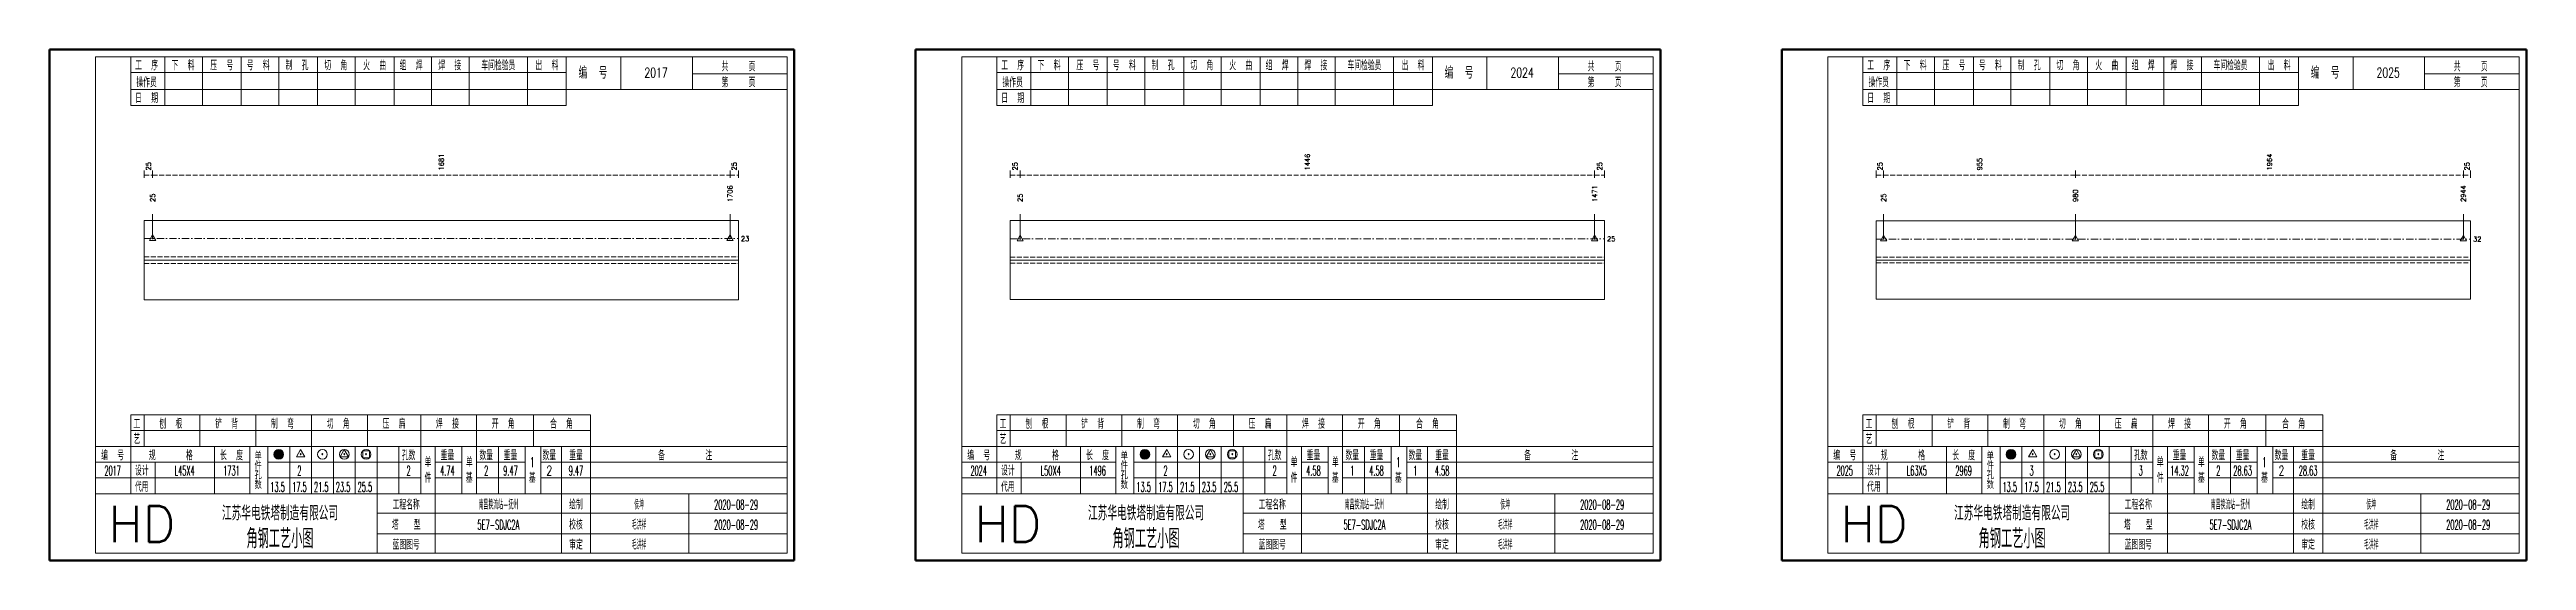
# Model space of a CAD drawing. Extents: x 0 to 5305, y 0 to 1513.
# Drawn here: x 4284 to 5305, y 1302 to 1513 of the extents above; entities that cross this region are included whole.
import ezdxf
from ezdxf.enums import TextEntityAlignment as Align

# ---------------------------------------------------------------- set-up
doc = ezdxf.new("R2010")
doc.units = 0
doc.header["$MEASUREMENT"] = 0
doc.linetypes.add('一点画线', pattern=[5.2, 3, -1, 0.2, -1])
doc.linetypes.add('虚线', pattern=[2.75, 2, -0.75])
doc.layers.get('0').update_dxf_attribs({"linetype": 'CONTINUOUS', "lineweight": 25})
doc.layers.add('1', color=7, linetype='CONTINUOUS', lineweight=25)
doc.layers.add('4', color=7, linetype='CONTINUOUS', lineweight=25)
doc.styles.get("Standard").update_dxf_attribs({"font": 'simplex.shx', "width": 0.7, "height": 3, "bigfont": 'gbhzfs.shx'})

msp = doc.modelspace()

# ---------------------------------------------------------------- texts
at = {"color": 8, "linetype": 'Continuous', "lineweight": 9}
for s, p in [('25', (4324.8, 1463.2)), ('1681', (4445.5, 1463.2)), ('25', (4566.2, 1463.2)), ('25', (4682, 1463.2)), ('1446', (4802.5, 1463.2)), ('25', (4923, 1463.2)), ('25', (5038.5, 1463.2)), ('955', (5079.6, 1463.2)), ('1964', (5199.1, 1463.2)), ('25', (5280.5, 1463.2))]:
    msp.add_text(s, height=2, rotation=90, dxfattribs=at).set_placement(p, align=Align.MIDDLE_LEFT)
at = {"color": 7, "linetype": 'Continuous', "lineweight": 13}
for s, p in [('25', (4326.5, 1450.2)), ('1706', (4564.5, 1450.2)), ('25', (4684.1, 1450.2)), ('1471', (4920.9, 1450.2)), ('25', (5040, 1450.2)), ('980', (5119.1, 1450.2)), ('2944', (5279, 1450.2))]:
    msp.add_text(s, height=2, rotation=90, dxfattribs=at).set_placement(p, align=Align.MIDDLE_LEFT)
for s, p in [('23', (4569, 1435.1)), ('25', (4926, 1435)), ('32', (5283, 1434.9))]:
    msp.add_text(s, height=2, dxfattribs=at).set_placement(p, align=Align.MIDDLE_LEFT)
at = {"layer": '4', "color": 1, "linetype": 'Continuous', "lineweight": 13}
for s, height, width, p in [('工  序', 4, 0.7, (4324, 1506.5)), ('操作员', 4, 0.7, (4324, 1499.5)), ('下  料', 4, 0.7, (4339, 1506.5)), ('压  号', 4, 0.7, (4355, 1506.5)), ('号  料', 4, 0.7, (4370, 1506.5)), ('制  孔', 4, 0.7, (4386, 1506.5)), ('切  角', 4, 0.7, (4402, 1506.5)), ('火  曲', 4, 0.7, (4418, 1506.5)), ('组  焊', 4, 0.7, (4433, 1506.5)), ('焊  接', 4, 0.7, (4449, 1506.5)), ('车间检验员', 4, 0.7, (4469, 1506.5)), ('出  料', 4, 0.7, (4489, 1506.5)), ('编  号', 5, 0.7, (4508, 1503.5)), ('2017', 4, 0.7, (4534, 1503.5)), ('共    页', 4, 0.7, (4568, 1506)), ('第    页', 4, 0.7, (4568, 1499.5)), ('工  序', 4, 0.7, (4681, 1506.5)), ('操作员', 4, 0.7, (4681, 1499.5)), ('下  料', 4, 0.7, (4696, 1506.5)), ('压  号', 4, 0.7, (4712, 1506.5)), ('号  料', 4, 0.7, (4727, 1506.5)), ('制  孔', 4, 0.7, (4743, 1506.5)), ('切  角', 4, 0.7, (4759, 1506.5)), ('火  曲', 4, 0.7, (4775, 1506.5)), ('组  焊', 4, 0.7, (4790, 1506.5)), ('焊  接', 4, 0.7, (4806, 1506.5)), ('车间检验员', 4, 0.7, (4826, 1506.5)), ('出  料', 4, 0.7, (4846, 1506.5)), ('编  号', 5, 0.7, (4865, 1503.5)), ('2024', 4, 0.7, (4891, 1503.5)), ('共    页', 4, 0.7, (4925, 1506)), ('第    页', 4, 0.7, (4925, 1499.5)), ('工  序', 4, 0.7, (5038, 1506.5)), ('操作员', 4, 0.7, (5038, 1499.5)), ('下  料', 4, 0.7, (5053, 1506.5)), ('压  号', 4, 0.7, (5069, 1506.5)), ('号  料', 4, 0.7, (5084, 1506.5)), ('制  孔', 4, 0.7, (5100, 1506.5)), ('切  角', 4, 0.7, (5116, 1506.5)), ('火  曲', 4, 0.7, (5132, 1506.5)), ('组  焊', 4, 0.7, (5147, 1506.5)), ('焊  接', 4, 0.7, (5163, 1506.5)), ('车间检验员', 4, 0.7, (5183, 1506.5)), ('出  料', 4, 0.7, (5203, 1506.5)), ('编  号', 5, 0.7, (5222, 1503.5)), ('2025', 4, 0.7, (5248, 1503.5)), ('共    页', 4, 0.7, (5282, 1506)), ('第    页', 4, 0.7, (5282, 1499.5)), ('日  期', 4, 0.7, (4324, 1493)), ('日  期', 4, 0.7, (4681, 1493)), ('日  期', 4, 0.7, (5038, 1493)), ('工', 4, 0.7, (4320, 1358.8)), ('刨  根', 4, 0.7, (4334, 1358.8)), ('铲  背', 4, 0.7, (4357, 1358.8)), ('制  弯', 4, 0.7, (4380, 1358.8)), ('切  角', 4, 0.7, (4403, 1358.8)), ('压  扁', 4, 0.7, (4426, 1358.8)), ('焊  接', 4, 0.7, (4448, 1358.8)), ('开  角', 4, 0.7, (4471, 1358.8)), ('合  角', 4, 0.7, (4495, 1358.8)), ('工', 4, 0.7, (4677, 1358.8)), ('刨  根', 4, 0.7, (4691, 1358.8)), ('铲  背', 4, 0.7, (4714, 1358.8)), ('制  弯', 4, 0.7, (4737, 1358.8)), ('切  角', 4, 0.7, (4760, 1358.8)), ('压  扁', 4, 0.7, (4783, 1358.8)), ('焊  接', 4, 0.7, (4805, 1358.8)), ('开  角', 4, 0.7, (4828, 1358.8)), ('合  角', 4, 0.7, (4852, 1358.8)), ('工', 4, 0.7, (5034, 1358.8)), ('刨  根', 4, 0.7, (5048, 1358.8)), ('铲  背', 4, 0.7, (5071, 1358.8)), ('制  弯', 4, 0.7, (5094, 1358.8)), ('切  角', 4, 0.7, (5117, 1358.8)), ('压  扁', 4, 0.7, (5140, 1358.8)), ('焊  接', 4, 0.7, (5162, 1358.8)), ('开  角', 4, 0.7, (5185, 1358.8)), ('合  角', 4, 0.7, (5209, 1358.8)), ('编  号', 4, 0.7, (4310, 1345.8)), ('艺', 4, 0.7, (4320, 1352.5)), ('规      格', 4, 0.7, (4334, 1345.8)), ('长  度', 4, 0.7, (4359, 1345.8)), ('孔数', 4, 0.7, (4432, 1345.8)), ('重量', 4, 0.7, (4448, 1345.8)), ('数量', 4, 0.7, (4464, 1345.8)), ('重量', 4, 0.7, (4474, 1345.8)), ('数量', 4, 0.7, (4490, 1345.8)), ('重量', 4, 0.7, (4501, 1345.8)), ('备        注', 4, 0.7, (4546, 1345.8)), ('编  号', 4, 0.7, (4667, 1345.8)), ('艺', 4, 0.7, (4677, 1352.5)), ('规      格', 4, 0.7, (4691, 1345.8)), ('长  度', 4, 0.7, (4716, 1345.8)), ('孔数', 4, 0.7, (4789, 1345.8)), ('重量', 4, 0.7, (4805, 1345.8)), ('数量', 4, 0.7, (4821, 1345.8)), ('重量', 4, 0.7, (4831, 1345.8)), ('数量', 4, 0.7, (4847, 1345.8)), ('重量', 4, 0.7, (4858, 1345.8)), ('备        注', 4, 0.7, (4903, 1345.8)), ('编  号', 4, 0.7, (5024, 1345.8)), ('艺', 4, 0.7, (5034, 1352.5)), ('规      格', 4, 0.7, (5048, 1345.8)), ('长  度', 4, 0.7, (5073, 1345.8)), ('孔数', 4, 0.7, (5146, 1345.8)), ('重量', 4, 0.7, (5162, 1345.8)), ('数量', 4, 0.7, (5178, 1345.8)), ('重量', 4, 0.7, (5188, 1345.8)), ('数量', 4, 0.7, (5204, 1345.8)), ('重量', 4, 0.7, (5215, 1345.8)), ('备        注', 4, 0.7, (5260, 1345.8)), ('2017', 4, 0.4, (4310, 1339.5)), ('设计', 4, 0.7, (4322, 1339.5)), (' L45X4', 4, 0.5, (4339, 1339.5)), ('1731', 4, 0.5, (4359, 1339.5)), ('2', 4, 0.5, (4387, 1339.5)), ('2', 4, 0.5, (4432, 1339.5)), ('单', 4, 0.7, (4440, 1343)), ('件', 4, 0.7, (4440, 1336.5)), ('4.74', 4, 0.5, (4448, 1339.5)), ('单', 4, 0.7, (4457, 1343)), ('基', 4, 0.7, (4457, 1336.5)), ('2', 4, 0.5, (4464, 1339.5)), ('9.47', 4, 0.5, (4474, 1339.5)), ('基', 4, 0.7, (4483, 1336.5)), ('1', 4, 0.5, (4483, 1343)), ('2', 4, 0.7, (4490, 1339.5)), ('9.47', 4, 0.5, (4501, 1339.5)), ('2024', 4, 0.4, (4667, 1339.5)), ('设计', 4, 0.7, (4679, 1339.5)), (' L50X4', 4, 0.5, (4696, 1339.5)), ('1496', 4, 0.5, (4716, 1339.5)), ('2', 4, 0.5, (4744, 1339.5)), ('2', 4, 0.5, (4789, 1339.5)), ('单', 4, 0.7, (4797, 1343)), ('件', 4, 0.7, (4797, 1336.5)), ('4.58', 4, 0.5, (4805, 1339.5)), ('单', 4, 0.7, (4814, 1343)), ('基', 4, 0.7, (4814, 1336.5)), ('1', 4, 0.5, (4821, 1339.5)), ('4.58', 4, 0.5, (4831, 1339.5)), ('基', 4, 0.7, (4840, 1336.5)), ('1', 4, 0.5, (4840, 1343)), ('1', 4, 0.7, (4847, 1339.5)), ('4.58', 4, 0.5, (4858, 1339.5)), ('2025', 4, 0.4, (5024, 1339.5)), ('设计', 4, 0.7, (5036, 1339.5)), (' L63X5', 4, 0.5, (5053, 1339.5)), ('2969', 4, 0.5, (5073, 1339.5)), ('3', 4, 0.5, (5101, 1339.5)), ('3', 4, 0.5, (5146, 1339.5)), ('单', 4, 0.7, (5154, 1343)), ('件', 4, 0.7, (5154, 1336.5)), ('14.32', 4, 0.5, (5162, 1339.5)), ('单', 4, 0.7, (5171, 1343)), ('基', 4, 0.7, (5171, 1336.5)), ('2', 4, 0.5, (5178, 1339.5)), ('28.63', 4, 0.5, (5188, 1339.5)), ('基', 4, 0.7, (5197, 1336.5)), ('1', 4, 0.5, (5197, 1343)), ('2', 4, 0.7, (5204, 1339.5)), ('28.63', 4, 0.5, (5215, 1339.5)), ('代用', 4, 0.7, (4322, 1332.8)), ('13.5', 4, 0.5, (4378, 1332.8)), ('17.5', 4, 0.5, (4387, 1332.8)), ('21.5', 4, 0.5, (4396, 1332.8)), ('23.5', 4, 0.5, (4405, 1332.8)), ('25.5', 4, 0.5, (4414, 1332.8)), ('工程名称', 4, 0.7, (4431, 1325.5)), ('南昌换流站-抚州', 4, 0.5, (4469, 1325.5)), ('绘制', 4, 0.7, (4501, 1325.5)), ('侯坤', 4, 0.5, (4527, 1325.5)), ('2020-08-29', 4, 0.5, (4567, 1325.5)), ('代用', 4, 0.7, (4679, 1332.8)), ('13.5', 4, 0.5, (4735, 1332.8)), ('17.5', 4, 0.5, (4744, 1332.8)), ('21.5', 4, 0.5, (4753, 1332.8)), ('23.5', 4, 0.5, (4762, 1332.8)), ('25.5', 4, 0.5, (4771, 1332.8)), ('工程名称', 4, 0.7, (4788, 1325.5)), ('南昌换流站-抚州', 4, 0.5, (4826, 1325.5)), ('绘制', 4, 0.7, (4858, 1325.5)), ('侯坤', 4, 0.5, (4884, 1325.5)), ('2020-08-29', 4, 0.5, (4924, 1325.5)), ('代用', 4, 0.7, (5036, 1332.8)), ('13.5', 4, 0.5, (5092, 1332.8)), ('17.5', 4, 0.5, (5101, 1332.8)), ('21.5', 4, 0.5, (5110, 1332.8)), ('23.5', 4, 0.5, (5119, 1332.8)), ('25.5', 4, 0.5, (5128, 1332.8)), ('工程名称', 4, 0.7, (5145, 1325.5)), ('南昌换流站-抚州', 4, 0.5, (5183, 1325.5)), ('绘制', 4, 0.7, (5215, 1325.5)), ('侯坤', 4, 0.5, (5241, 1325.5)), ('2020-08-29', 4, 0.5, (5281, 1325.5)), ('江苏华电铁塔制造有限公司', 6, 0.7, (4379, 1322)), ('塔   型', 4, 0.7, (4431, 1317.2)), ('5E7-SDJC2A', 4, 0.5, (4469, 1317.2)), ('校核', 4, 0.7, (4501, 1317.2)), ('毛洪祥', 4, 0.5, (4527, 1317.2)), ('2020-08-29', 4, 0.5, (4567, 1317.2)), ('江苏华电铁塔制造有限公司', 6, 0.7, (4736, 1322)), ('塔   型', 4, 0.7, (4788, 1317.2)), ('5E7-SDJC2A', 4, 0.5, (4826, 1317.2)), ('校核', 4, 0.7, (4858, 1317.2)), ('毛洪祥', 4, 0.5, (4884, 1317.2)), ('2020-08-29', 4, 0.5, (4924, 1317.2)), ('江苏华电铁塔制造有限公司', 6, 0.7, (5093, 1322)), ('塔   型', 4, 0.7, (5145, 1317.2)), ('5E7-SDJC2A', 4, 0.5, (5183, 1317.2)), ('校核', 4, 0.7, (5215, 1317.2)), ('毛洪祥', 4, 0.5, (5241, 1317.2)), ('2020-08-29', 4, 0.5, (5281, 1317.2)), ('角钢工艺小图', 8, 0.8, (4379, 1311.5)), ('蓝图图号', 4, 0.7, (4431, 1309)), ('审定', 4, 0.7, (4501, 1309)), ('毛洪祥', 4, 0.5, (4527, 1309)), ('角钢工艺小图', 8, 0.8, (4736, 1311.5)), ('蓝图图号', 4, 0.7, (4788, 1309)), ('审定', 4, 0.7, (4858, 1309)), ('毛洪祥', 4, 0.5, (4884, 1309)), ('角钢工艺小图', 8, 0.8, (5093, 1311.5)), ('蓝图图号', 4, 0.7, (5145, 1309)), ('审定', 4, 0.7, (5215, 1309)), ('毛洪祥', 4, 0.5, (5241, 1309))]:
    msp.add_text(s, height=height, dxfattribs=dict(at, width=width)).set_placement(p, align=Align.MIDDLE_CENTER)
for s, height, p in [('单', 3, (4370, 1345.5)), ('件', 3, (4370, 1341.5)), ('孔', 3, (4370, 1337.5)), ('单', 3, (4727, 1345.5)), ('件', 3, (4727, 1341.5)), ('孔', 3, (4727, 1337.5)), ('单', 3, (5084, 1345.5)), ('件', 3, (5084, 1341.5)), ('孔', 3, (5084, 1337.5)), ('数', 3, (4370, 1333.5)), ('数', 3, (4727, 1333.5)), ('数', 3, (5084, 1333.5)), ('HD', 15, (4322, 1317.5)), ('HD', 15, (4679, 1317.5)), ('HD', 15, (5036, 1317.5))]:
    msp.add_text(s, height=height, dxfattribs=at).set_placement(p, align=Align.MIDDLE_CENTER)

# ---------------------------------------------------------------- linework, layer by layer
at = {"color": 8, "linetype": 'Continuous', "lineweight": 9}
for p, q in [((4323, 1460.2), (4323, 1463.2)), ((4326.5, 1460.2), (4326.5, 1463.2)), ((4326.5, 1460.2), (4326.5, 1463.2)), ((4564.5, 1460.2), (4564.5, 1463.2)), ((4564.5, 1460.2), (4564.5, 1463.2)), ((4568, 1460.2), (4568, 1463.2)), ((4680, 1460.2), (4680, 1463.2)), ((4684.1, 1460.2), (4684.1, 1463.2)), ((4684.1, 1460.2), (4684.1, 1463.2)), ((4920.9, 1460.2), (4920.9, 1463.2)), ((4920.9, 1460.2), (4920.9, 1463.2)), ((4925, 1460.2), (4925, 1463.2)), ((5037, 1460.2), (5037, 1463.2)), ((5040, 1460.2), (5040, 1463.2)), ((5040, 1460.2), (5040, 1463.2)), ((5119.1, 1460.2), (5119.1, 1463.2)), ((5119.1, 1460.2), (5119.1, 1463.2)), ((5279, 1460.2), (5279, 1463.2)), ((5279, 1460.2), (5279, 1463.2)), ((5282, 1460.2), (5282, 1463.2))]:
    msp.add_line(p, q, dxfattribs=at)
at = {"color": 8, "linetype": '虚线', "lineweight": 9}
for p, q in [((4323, 1461.2), (4326.5, 1461.2)), ((4326.5, 1461.2), (4564.5, 1461.2)), ((4564.5, 1461.2), (4568, 1461.2)), ((4680, 1461.2), (4684.1, 1461.2)), ((4684.1, 1461.2), (4920.9, 1461.2)), ((4920.9, 1461.2), (4925, 1461.2)), ((5037, 1461.2), (5040, 1461.2)), ((5040, 1461.2), (5119.1, 1461.2)), ((5119.1, 1461.2), (5279, 1461.2)), ((5279, 1461.2), (5282, 1461.2))]:
    msp.add_line(p, q, dxfattribs=at)
at = {"color": 7, "linetype": 'Continuous', "lineweight": 18}
for p, q in [((4323, 1442.6), (4323, 1409.9)), ((4323, 1442.6), (4568, 1442.6)), ((4568, 1442.6), (4568, 1409.9)), ((4680, 1442.5), (4680, 1410)), ((4680, 1442.5), (4925, 1442.5)), ((4925, 1442.5), (4925, 1410)), ((5037, 1442.4), (5037, 1410.1)), ((5037, 1442.4), (5282, 1442.4)), ((5282, 1442.4), (5282, 1410.1)), ((4323, 1426.2), (4568, 1426.2)), ((4680, 1426.2), (4925, 1426.2)), ((5037, 1426.2), (5282, 1426.2))]:
    msp.add_line(p, q, dxfattribs=at)
at = {"color": 7, "linetype": 'Continuous', "lineweight": 13}
for p, q in [((4326.5, 1435.1), (4326.5, 1445.2)), ((4564.5, 1435.1), (4564.5, 1445.2)), ((4684.1, 1435), (4684.1, 1445.2)), ((4920.9, 1435), (4920.9, 1445.2)), ((5040, 1434.9), (5040, 1445.2)), ((5119.1, 1434.9), (5119.1, 1445.2)), ((5279, 1434.9), (5279, 1445.2)), ((4326.5, 1436.6), (4325.2, 1434.3)), ((4325.2, 1434.3), (4327.8, 1434.3)), ((4326.4, 1434.9), (4326.7, 1435.2)), ((4326.7, 1434.9), (4326.4, 1435.2)), ((4327.8, 1434.3), (4326.5, 1436.6)), ((4564.5, 1436.6), (4563.2, 1434.3)), ((4563.2, 1434.3), (4565.8, 1434.3)), ((4564.3, 1434.9), (4564.6, 1435.2)), ((4564.6, 1434.9), (4564.3, 1435.2)), ((4565.8, 1434.3), (4564.5, 1436.6)), ((4684.1, 1436.5), (4682.8, 1434.2)), ((4682.8, 1434.2), (4685.4, 1434.2)), ((4683.9, 1434.8), (4684.2, 1435.1)), ((4684.2, 1434.8), (4683.9, 1435.1)), ((4685.4, 1434.2), (4684.1, 1436.5)), ((4920.9, 1436.5), (4919.6, 1434.2)), ((4919.6, 1434.2), (4922.2, 1434.2)), ((4920.8, 1434.8), (4921.1, 1435.1)), ((4921.1, 1434.8), (4920.8, 1435.1)), ((4922.2, 1434.2), (4920.9, 1436.5)), ((5040, 1436.4), (5038.7, 1434.2)), ((5038.7, 1434.2), (5041.3, 1434.2)), ((5039.9, 1434.8), (5040.1, 1435.1)), ((5040.1, 1434.8), (5039.9, 1435.1)), ((5041.3, 1434.2), (5040, 1436.4)), ((5119.1, 1436.4), (5117.8, 1434.2)), ((5117.8, 1434.2), (5120.4, 1434.2)), ((5119, 1434.8), (5119.3, 1435.1)), ((5119.3, 1434.8), (5119, 1435.1)), ((5120.4, 1434.2), (5119.1, 1436.4)), ((5279, 1436.4), (5277.7, 1434.2)), ((5277.7, 1434.2), (5280.3, 1434.2)), ((5278.9, 1434.8), (5279.1, 1435.1)), ((5279.1, 1434.8), (5278.9, 1435.1)), ((5280.3, 1434.2), (5279, 1436.4))]:
    msp.add_line(p, q, dxfattribs=at)
at = {"color": 3, "linetype": '一点画线', "lineweight": 13}
for p, q in [((4323, 1435.1), (4568, 1435.1)), ((4680, 1435), (4925, 1435)), ((5037, 1434.9), (5282, 1434.9))]:
    msp.add_line(p, q, dxfattribs=at)
at = {"color": 1, "linetype": '虚线', "lineweight": 18}
for p, q in [((4323, 1427.6), (4568, 1427.6)), ((4323, 1424.9), (4568, 1424.9)), ((4680, 1427.5), (4925, 1427.5)), ((4680, 1425), (4925, 1425)), ((5037, 1427.4), (5282, 1427.4)), ((5037, 1425.1), (5282, 1425.1))]:
    msp.add_line(p, q, dxfattribs=at)
at = {"layer": '1', "color": 7, "linetype": 'Continuous', "lineweight": 18}
for p, q in [((4323, 1409.9), (4568, 1409.9)), ((4680, 1410), (4925, 1410)), ((5037, 1410.1), (5282, 1410.1))]:
    msp.add_line(p, q, dxfattribs=at)
at = {"layer": '4', "color": 1, "linetype": 'Continuous', "lineweight": 50}
for p, q in [((4591, 1513), (4284, 1513)), ((4284, 1513), (4284, 1302.5)), ((4591, 1302.5), (4591, 1513)), ((4948, 1513), (4641, 1513)), ((4641, 1513), (4641, 1302.5)), ((4948, 1302.5), (4948, 1513)), ((5305, 1513), (4998, 1513)), ((4998, 1513), (4998, 1302.5)), ((5305, 1302.5), (5305, 1513)), ((4284, 1302.5), (4591, 1302.5)), ((4641, 1302.5), (4948, 1302.5)), ((4998, 1302.5), (5305, 1302.5))]:
    msp.add_line(p, q, dxfattribs=at)
at = {"layer": '4', "color": 1, "linetype": 'Continuous', "lineweight": 18}
for p, q in [((4588, 1510), (4303, 1510)), ((4303, 1510), (4303, 1305.5)), ((4317.5, 1510), (4317.5, 1490)), ((4317.5, 1503.5), (4497, 1503.5)), ((4331.5, 1510), (4331.5, 1490)), ((4347, 1510), (4347, 1490)), ((4363, 1510), (4363, 1490)), ((4378.5, 1510), (4378.5, 1490)), ((4394.5, 1510), (4394.5, 1490)), ((4410, 1510), (4410, 1490)), ((4426, 1510), (4426, 1490)), ((4441.5, 1510), (4441.5, 1490)), ((4457, 1510), (4457, 1490)), ((4481, 1510), (4481, 1490)), ((4497, 1510), (4497, 1490)), ((4519.5, 1510), (4519.5, 1496.5)), ((4549, 1510), (4549, 1496.5)), ((4549, 1503), (4588, 1503)), ((4588, 1305.5), (4588, 1510)), ((4945, 1510), (4660, 1510)), ((4660, 1510), (4660, 1305.5)), ((4674.5, 1510), (4674.5, 1490)), ((4674.5, 1503.5), (4854, 1503.5)), ((4688.5, 1510), (4688.5, 1490)), ((4704, 1510), (4704, 1490)), ((4720, 1510), (4720, 1490)), ((4735.5, 1510), (4735.5, 1490)), ((4751.5, 1510), (4751.5, 1490)), ((4767, 1510), (4767, 1490)), ((4783, 1510), (4783, 1490)), ((4798.5, 1510), (4798.5, 1490)), ((4814, 1510), (4814, 1490)), ((4838, 1510), (4838, 1490)), ((4854, 1510), (4854, 1490)), ((4876.5, 1510), (4876.5, 1496.5)), ((4906, 1510), (4906, 1496.5)), ((4906, 1503), (4945, 1503)), ((4945, 1305.5), (4945, 1510)), ((5302, 1510), (5017, 1510)), ((5017, 1510), (5017, 1305.5)), ((5031.5, 1510), (5031.5, 1490)), ((5031.5, 1503.5), (5211, 1503.5)), ((5045.5, 1510), (5045.5, 1490)), ((5061, 1510), (5061, 1490)), ((5077, 1510), (5077, 1490)), ((5092.5, 1510), (5092.5, 1490)), ((5108.5, 1510), (5108.5, 1490)), ((5124, 1510), (5124, 1490)), ((5140, 1510), (5140, 1490)), ((5155.5, 1510), (5155.5, 1490)), ((5171, 1510), (5171, 1490)), ((5195, 1510), (5195, 1490)), ((5211, 1510), (5211, 1490)), ((5233.5, 1510), (5233.5, 1496.5)), ((5263, 1510), (5263, 1496.5)), ((5263, 1503), (5302, 1503)), ((5302, 1305.5), (5302, 1510)), ((4317.5, 1496.5), (4588, 1496.5)), ((4674.5, 1496.5), (4945, 1496.5)), ((5031.5, 1496.5), (5302, 1496.5)), ((4317.5, 1490), (4497, 1490)), ((4674.5, 1490), (4854, 1490)), ((5031.5, 1490), (5211, 1490)), ((4317.5, 1362.5), (4507, 1362.5)), ((4317.5, 1362.5), (4317.5, 1349.5)), ((4323, 1362.5), (4323, 1349.5)), ((4346, 1362.5), (4346, 1349.5)), ((4369, 1362.5), (4369, 1349.5)), ((4392, 1362.5), (4392, 1349.5)), ((4415, 1362.5), (4415, 1349.5)), ((4437, 1362.5), (4437, 1349.5)), ((4460, 1362.5), (4460, 1349.5)), ((4483.5, 1362.5), (4483.5, 1349.5)), ((4507, 1362.5), (4507, 1349.5)), ((4674.5, 1362.5), (4864, 1362.5)), ((4674.5, 1362.5), (4674.5, 1349.5)), ((4680, 1362.5), (4680, 1349.5)), ((4703, 1362.5), (4703, 1349.5)), ((4726, 1362.5), (4726, 1349.5)), ((4749, 1362.5), (4749, 1349.5)), ((4772, 1362.5), (4772, 1349.5)), ((4794, 1362.5), (4794, 1349.5)), ((4817, 1362.5), (4817, 1349.5)), ((4840.5, 1362.5), (4840.5, 1349.5)), ((4864, 1362.5), (4864, 1349.5)), ((5031.5, 1362.5), (5221, 1362.5)), ((5031.5, 1362.5), (5031.5, 1349.5)), ((5037, 1362.5), (5037, 1349.5)), ((5060, 1362.5), (5060, 1349.5)), ((5083, 1362.5), (5083, 1349.5)), ((5106, 1362.5), (5106, 1349.5)), ((5129, 1362.5), (5129, 1349.5)), ((5151, 1362.5), (5151, 1349.5)), ((5174, 1362.5), (5174, 1349.5)), ((5197.5, 1362.5), (5197.5, 1349.5)), ((5221, 1362.5), (5221, 1349.5)), ((4303, 1349.5), (4588, 1349.5)), ((4317.5, 1356), (4507, 1356)), ((4317.5, 1349.5), (4317.5, 1330)), ((4352, 1349.5), (4352, 1330)), ((4366.5, 1349.5), (4366.5, 1330)), ((4374, 1349.5), (4374, 1330)), ((4383, 1349.5), (4383, 1330)), ((4392, 1349.5), (4392, 1330)), ((4401, 1349.5), (4401, 1330)), ((4410, 1349.5), (4410, 1330)), ((4419, 1349.5), (4419, 1330)), ((4428, 1349.5), (4428, 1330)), ((4437, 1349.5), (4437, 1330)), ((4443, 1349.5), (4443, 1330)), ((4454, 1349.5), (4454, 1330)), ((4460, 1349.5), (4460, 1330)), ((4469, 1349.5), (4469, 1330)), ((4480, 1349.5), (4480, 1330)), ((4486.5, 1349.5), (4486.5, 1330)), ((4495, 1349.5), (4495, 1330)), ((4507, 1349.5), (4507, 1330)), ((4660, 1349.5), (4945, 1349.5)), ((4674.5, 1356), (4864, 1356)), ((4674.5, 1349.5), (4674.5, 1330)), ((4709, 1349.5), (4709, 1330)), ((4723.5, 1349.5), (4723.5, 1330)), ((4731, 1349.5), (4731, 1330)), ((4740, 1349.5), (4740, 1330)), ((4749, 1349.5), (4749, 1330)), ((4758, 1349.5), (4758, 1330)), ((4767, 1349.5), (4767, 1330)), ((4776, 1349.5), (4776, 1330)), ((4785, 1349.5), (4785, 1330)), ((4794, 1349.5), (4794, 1330)), ((4800, 1349.5), (4800, 1330)), ((4811, 1349.5), (4811, 1330)), ((4817, 1349.5), (4817, 1330)), ((4826, 1349.5), (4826, 1330)), ((4837, 1349.5), (4837, 1330)), ((4843.5, 1349.5), (4843.5, 1330)), ((4852, 1349.5), (4852, 1330)), ((4864, 1349.5), (4864, 1330)), ((5017, 1349.5), (5302, 1349.5)), ((5031.5, 1356), (5221, 1356)), ((5031.5, 1349.5), (5031.5, 1330)), ((5066, 1349.5), (5066, 1330)), ((5080.5, 1349.5), (5080.5, 1330)), ((5088, 1349.5), (5088, 1330)), ((5097, 1349.5), (5097, 1330)), ((5106, 1349.5), (5106, 1330)), ((5115, 1349.5), (5115, 1330)), ((5124, 1349.5), (5124, 1330)), ((5133, 1349.5), (5133, 1330)), ((5142, 1349.5), (5142, 1330)), ((5151, 1349.5), (5151, 1330)), ((5157, 1349.5), (5157, 1330)), ((5168, 1349.5), (5168, 1330)), ((5174, 1349.5), (5174, 1330)), ((5183, 1349.5), (5183, 1330)), ((5194, 1349.5), (5194, 1330)), ((5200.5, 1349.5), (5200.5, 1330)), ((5209, 1349.5), (5209, 1330)), ((5221, 1349.5), (5221, 1330)), ((4303, 1343), (4366.5, 1343)), ((4327.5, 1343), (4327.5, 1330)), ((4374, 1343), (4437, 1343)), ((4443, 1343), (4454, 1343)), ((4460, 1343), (4480, 1343)), ((4486.5, 1343), (4588, 1343)), ((4660, 1343), (4723.5, 1343)), ((4684.5, 1343), (4684.5, 1330)), ((4731, 1343), (4794, 1343)), ((4800, 1343), (4811, 1343)), ((4817, 1343), (4837, 1343)), ((4843.5, 1343), (4945, 1343)), ((5017, 1343), (5080.5, 1343)), ((5041.5, 1343), (5041.5, 1330)), ((5088, 1343), (5151, 1343)), ((5157, 1343), (5168, 1343)), ((5174, 1343), (5194, 1343)), ((5200.5, 1343), (5302, 1343)), ((4303, 1336.5), (4366.5, 1336.5)), ((4303, 1330), (4588, 1330)), ((4374, 1336.5), (4437, 1336.5)), ((4419, 1330), (4419, 1305.5)), ((4443, 1336.5), (4454, 1336.5)), ((4443, 1330), (4443, 1305.5)), ((4460, 1336.5), (4480, 1336.5)), ((4486.5, 1336.5), (4588, 1336.5)), ((4495, 1330), (4495, 1305.5)), ((4507, 1330), (4507, 1305.5)), ((4547.5, 1330), (4547.5, 1305.5)), ((4660, 1336.5), (4723.5, 1336.5)), ((4660, 1330), (4945, 1330)), ((4731, 1336.5), (4794, 1336.5)), ((4776, 1330), (4776, 1305.5)), ((4800, 1336.5), (4811, 1336.5)), ((4800, 1330), (4800, 1305.5)), ((4817, 1336.5), (4837, 1336.5)), ((4843.5, 1336.5), (4945, 1336.5)), ((4852, 1330), (4852, 1305.5)), ((4864, 1330), (4864, 1305.5)), ((4904.5, 1330), (4904.5, 1305.5)), ((5017, 1336.5), (5080.5, 1336.5)), ((5017, 1330), (5302, 1330)), ((5088, 1336.5), (5151, 1336.5)), ((5133, 1330), (5133, 1305.5)), ((5157, 1336.5), (5168, 1336.5)), ((5157, 1330), (5157, 1305.5)), ((5174, 1336.5), (5194, 1336.5)), ((5200.5, 1336.5), (5302, 1336.5)), ((5209, 1330), (5209, 1305.5)), ((5221, 1330), (5221, 1305.5)), ((5261.5, 1330), (5261.5, 1305.5)), ((4419, 1322), (4588, 1322)), ((4776, 1322), (4945, 1322)), ((5133, 1322), (5302, 1322)), ((4419, 1313.5), (4588, 1313.5)), ((4776, 1313.5), (4945, 1313.5)), ((5133, 1313.5), (5302, 1313.5)), ((4303, 1305.5), (4588, 1305.5)), ((4660, 1305.5), (4945, 1305.5)), ((5017, 1305.5), (5302, 1305.5))]:
    msp.add_line(p, q, dxfattribs=at)
at = {"layer": '4', "color": 7, "linetype": 'Continuous', "lineweight": 13}
for p, q in [((4387.5, 1348.2), (4385.8, 1345.2)), ((4389.2, 1345.2), (4387.5, 1348.2)), ((4405.5, 1348.2), (4403.8, 1345.2)), ((4407.2, 1345.2), (4405.5, 1348.2)), ((4744.5, 1348.2), (4742.8, 1345.2)), ((4746.2, 1345.2), (4744.5, 1348.2)), ((4762.5, 1348.2), (4760.8, 1345.2)), ((4764.2, 1345.2), (4762.5, 1348.2)), ((5101.5, 1348.2), (5099.8, 1345.2)), ((5103.2, 1345.2), (5101.5, 1348.2)), ((5119.5, 1348.2), (5117.8, 1345.2)), ((5121.2, 1345.2), (5119.5, 1348.2)), ((4385.8, 1345.2), (4389.2, 1345.2)), ((4387.3, 1346), (4387.7, 1346.5)), ((4387.7, 1346), (4387.3, 1346.5)), ((4396.3, 1346), (4396.7, 1346.5)), ((4396.7, 1346), (4396.3, 1346.5)), ((4403.8, 1345.2), (4407.2, 1345.2)), ((4405.3, 1346), (4405.7, 1346.5)), ((4405.7, 1346), (4405.3, 1346.5)), ((4413.1, 1344.8), (4413.1, 1347.7)), ((4413.1, 1347.7), (4415.9, 1347.7)), ((4415.9, 1344.8), (4413.1, 1344.8)), ((4414.3, 1346), (4414.7, 1346.5)), ((4414.7, 1346), (4414.3, 1346.5)), ((4415.9, 1347.7), (4415.9, 1344.8)), ((4742.8, 1345.2), (4746.2, 1345.2)), ((4744.3, 1346), (4744.7, 1346.5)), ((4744.7, 1346), (4744.3, 1346.5)), ((4753.3, 1346), (4753.7, 1346.5)), ((4753.7, 1346), (4753.3, 1346.5)), ((4760.8, 1345.2), (4764.2, 1345.2)), ((4762.3, 1346), (4762.7, 1346.5)), ((4762.7, 1346), (4762.3, 1346.5)), ((4770.1, 1344.8), (4770.1, 1347.7)), ((4770.1, 1347.7), (4772.9, 1347.7)), ((4772.9, 1344.8), (4770.1, 1344.8)), ((4771.3, 1346), (4771.7, 1346.5)), ((4771.7, 1346), (4771.3, 1346.5)), ((4772.9, 1347.7), (4772.9, 1344.8)), ((5099.8, 1345.2), (5103.2, 1345.2)), ((5101.3, 1346), (5101.7, 1346.5)), ((5101.7, 1346), (5101.3, 1346.5)), ((5110.3, 1346), (5110.7, 1346.5)), ((5110.7, 1346), (5110.3, 1346.5)), ((5117.8, 1345.2), (5121.2, 1345.2)), ((5119.3, 1346), (5119.7, 1346.5)), ((5119.7, 1346), (5119.3, 1346.5)), ((5127.1, 1344.8), (5127.1, 1347.7)), ((5127.1, 1347.7), (5129.9, 1347.7)), ((5129.9, 1344.8), (5127.1, 1344.8)), ((5128.3, 1346), (5128.7, 1346.5)), ((5128.7, 1346), (5128.3, 1346.5)), ((5129.9, 1347.7), (5129.9, 1344.8))]:
    msp.add_line(p, q, dxfattribs=at)
for centre, radius in [((4378.5, 1346.2), 2), ((4378.5, 1346.2), 1.8), ((4378.5, 1346.2), 1.6), ((4396.5, 1346.2), 2), ((4405.5, 1346.2), 2), ((4414.5, 1346.2), 2), ((4735.5, 1346.2), 2), ((4735.5, 1346.2), 1.8), ((4735.5, 1346.2), 1.6), ((4753.5, 1346.2), 2), ((4762.5, 1346.2), 2), ((4771.5, 1346.2), 2), ((5092.5, 1346.2), 2), ((5092.5, 1346.2), 1.8), ((5092.5, 1346.2), 1.6), ((5110.5, 1346.2), 2), ((5119.5, 1346.2), 2), ((5128.5, 1346.2), 2), ((4378.5, 1346.2), 1.4), ((4378.5, 1346.2), 1.2), ((4378.5, 1346.2), 1), ((4378.5, 1346.2), 0.8), ((4378.5, 1346.2), 0.6), ((4378.5, 1346.2), 0.4), ((4378.5, 1346.2), 0.2), ((4735.5, 1346.2), 1.4), ((4735.5, 1346.2), 1.2), ((4735.5, 1346.2), 1), ((4735.5, 1346.2), 0.8), ((4735.5, 1346.2), 0.6), ((4735.5, 1346.2), 0.4), ((4735.5, 1346.2), 0.2), ((5092.5, 1346.2), 1.4), ((5092.5, 1346.2), 1.2), ((5092.5, 1346.2), 1), ((5092.5, 1346.2), 0.8), ((5092.5, 1346.2), 0.6), ((5092.5, 1346.2), 0.4), ((5092.5, 1346.2), 0.2)]:
    msp.add_circle(centre, radius, dxfattribs=at)

msp.set_redraw_order([(e.dxf.handle, doc.entitydb.next_handle()) for e in msp.query("TEXT MTEXT ATTDEF DIMENSION ARC_DIMENSION")])  # texts and dimensions are drawn at this point

doc.saveas('drawing.dxf')
